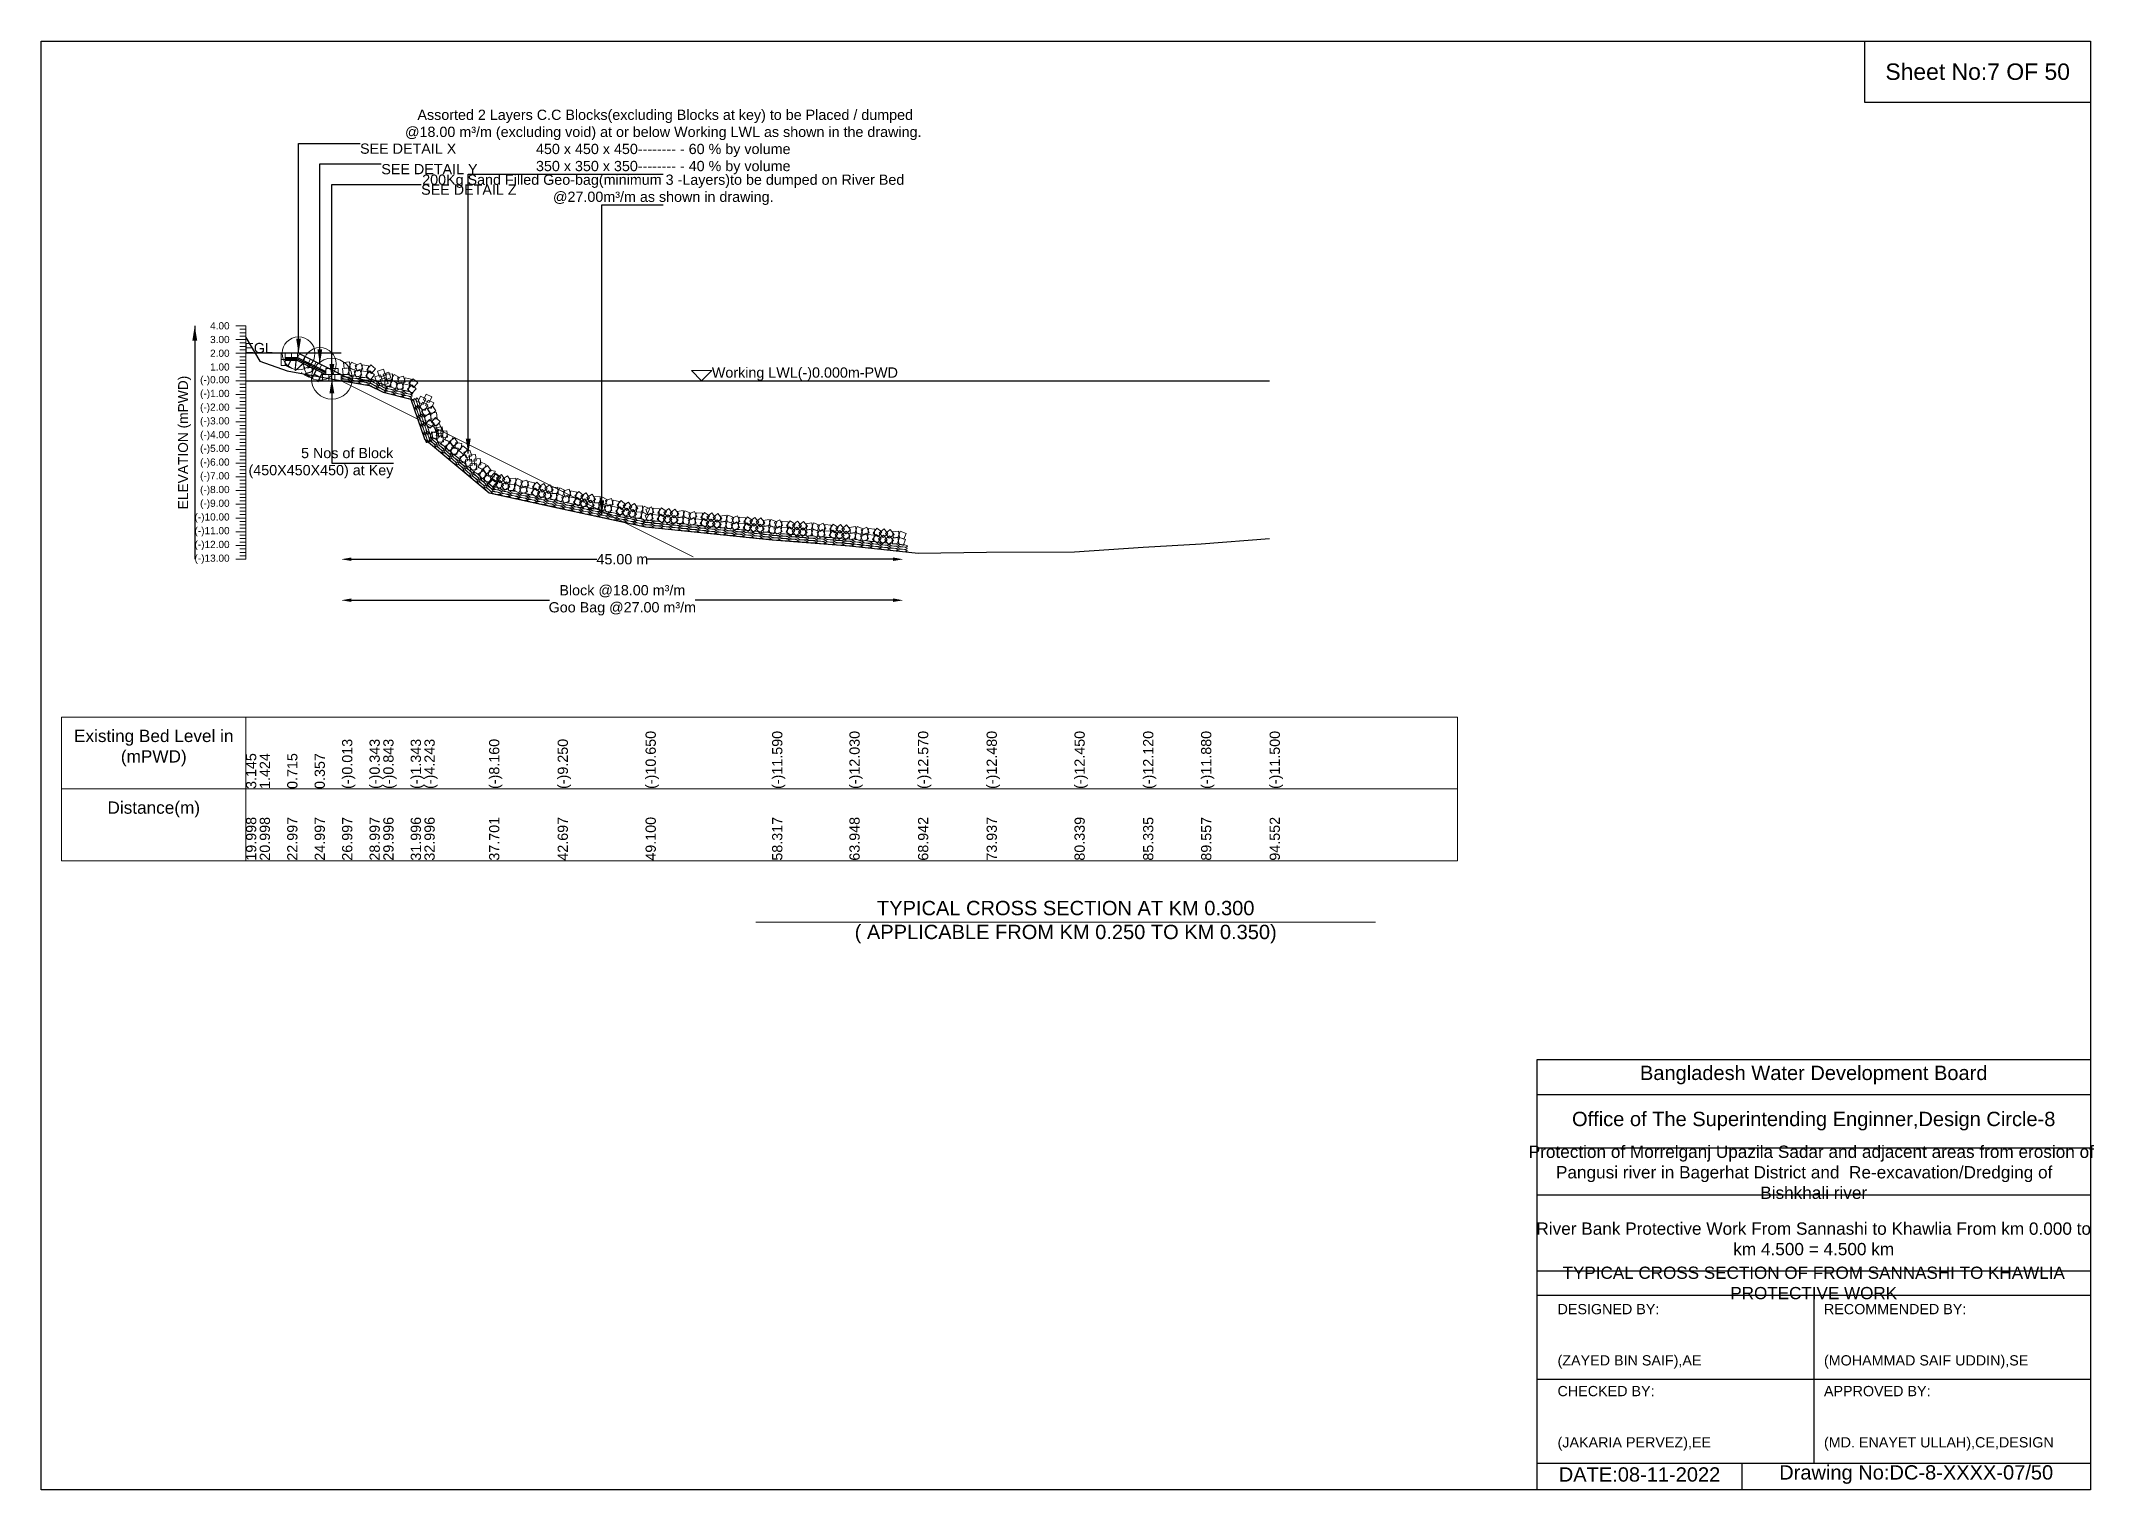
# Model space of a CAD drawing. Header units: inches. Extents: x 89000 to 1304432, y -10828 to 220529.
# Drawn here: x 1200833 to 1210850, y 213458 to 220529 of the extents above; entities that cross this region are included whole.
import ezdxf

# ---------------------------------------------------------------- set-up
doc = ezdxf.new("R2010")
doc.units = ezdxf.units.IN
doc.header["$LTSCALE"] = 7
doc.header["$MEASUREMENT"] = 0
for name, color, linetype, lineweight in [('Cross section Data Border', 7, 'Continuous', 9), ('Cross Section Labels', 7, 'Continuous', 9), ('Existing_Bed_Level for Xsection', 7, 'Continuous', 25), ('Long Section Labels', 7, 'Continuous', 9)]:
    doc.layers.add(name, color=color, linetype=linetype, lineweight=lineweight)
doc.styles.get("Standard").update_dxf_attribs({"font": 'arial.ttf'})
doc.dimstyles.new('Appron Lebeling Style', dxfattribs={"dimtxt": 50, "dimasz": 50, "dimexe": 0.18, "dimexo": 0.0625, "dimgap": 0.09, "dimtad": 0, "dimtih": 1, "dimtoh": 1, "dimdec": 4, "dimzin": 0, "dimdsep": 46, "dimtxsty": 'Standard', "dimcen": 0.09, "dimse1": 1, "dimse2": 1, "dimadec": 0, "dimazin": 0, "dimtfac": 1, "dimtdec": 4, "dimtofl": 0, "dimtmove": 0, "dimatfit": 3, "dimfxl": 1, "dimtolj": 1, "dimtzin": 0, "dimarcsym": 0})
doc.dimstyles.get("Standard").update_dxf_attribs({"dimtxt": 0.18, "dimasz": 0.18, "dimexe": 0.18, "dimexo": 0.0625, "dimgap": 0.09, "dimtad": 0, "dimtih": 1, "dimtoh": 1, "dimdec": 4, "dimzin": 0, "dimdsep": 46, "dimtxsty": 'Standard', "dimcen": 0.09, "dimadec": 0, "dimazin": 0, "dimtfac": 1, "dimtdec": 4, "dimtofl": 0, "dimtmove": 0, "dimatfit": 3, "dimfxl": 1, "dimtolj": 1, "dimtzin": 0, "dimarcsym": 0})

msp = doc.modelspace()

# ---------------------------------------------------------------- texts
at = {"attachment_point": 5}
for s, insert, char_height in [('Sheet No:7 OF 50', (1210282.54807, 220379.21822), 80), ('Bangladesh Water Development Board', (1209482.54807, 215483.21822), 70), ('Office of The Superintending Enginner,Design Circle-8', (1209482.54807, 215258.21822), 70)]:
    msp.add_mtext(s, dxfattribs=dict(at, insert=insert, char_height=char_height))
for s, insert, char_height, width, attachment_point in [('Protection of Morrelganj Upazila Sadar and adjacent areas from erosion of  Pangusi river in Bagerhat District and  Re-excavation/Dredging of     Bishkhali river', (1209482.54807, 215008.21822), 60, 2800, 5), ('River Bank Protective Work From Sannashi to Khawlia From km 0.000 to km 4.500 = 4.500 km', (1209482.54807, 214683.21822), 60, 2700, 5), ('TYPICAL CROSS SECTION OF FROM SANNASHI TO KHAWLIA PROTECTIVE WORK', (1209482.54807, 214468.21822), 59.5765532, 2800, 5), ('DESIGNED BY:^J^J^J(ZAYED BIN SAIF),AE', (1208232.54807, 214208.21822), 50, 1400, 4), ('RECOMMENDED BY:^J^J^J(MOHAMMAD SAIF UDDIN),SE', (1209532.54807, 214208.21822), 50, 1400, 4), ('CHECKED BY:^J^J^J(JAKARIA PERVEZ),EE', (1208232.54807, 213808.21822), 50, 1400, 4), ('APPROVED BY:^J^J^J(MD. ENAYET ULLAH),CE,DESIGN', (1209532.54807, 213808.21822), 50, 1400, 4), ('Drawing No:DC-8-XXXX-07/50', (1209982.54807, 213533.21822), 70, 2200, 5), ('DATE:08-11-2022', (1208632.54807, 213533.21822), 70, 1400, 5)]:
    msp.add_mtext(s, dxfattribs=dict(insert=insert, char_height=char_height, width=width, attachment_point=attachment_point))
at = {"layer": 'Cross section Data Border', "char_height": 60, "width": 800, "attachment_point": 5}
for s, insert in [('Existing Bed Level in (mPWD)', (1201382.54807, 217079.21822)), ('Distance(m)', (1201382.54807, 216779.21822))]:
    msp.add_mtext(s, dxfattribs=dict(at, insert=insert))
at = {"layer": 'Cross Section Labels'}
for s, insert, char_height, attachment_point in [(' Assorted 2 Layers C.C Blocks(excluding Blocks at key) to be Placed / dumped^J@18.00 m³/m (excluding void) at or below Working LWL as shown in the drawing.^J450 x 450 x 450-------- - 60 % by volume^J350 x 350 x 350-------- - 40 % by volume', (1203868.66335, 219879.21822), 50, 8), ('SEE DETAIL X', (1202389.0854, 220029.21822), 50, 1), ('SEE DETAIL Y', (1202492.9354, 219929.21822), 50, 1), ('SEE DETAIL Z', (1202687.2354, 219829.21822), 50, 1), ('200Kg Sand Filled Geo-bag(minimum 3 -Layers)to be dumped on River Bed^J@27.00m³/m as shown in drawing.', (1203868.66335, 219729.21822), 50, 8), ('EGL', (1201963.74044, 219005.40822), 50, 9), ('Working LWL(-)0.000m-PWD', (1204105.7854, 218871.40822), 50, 7), ('5 Nos of Block ^J(450X450X450) at Key', (1202551.5604, 218469.40822), 50, 6), ('TYPICAL CROSS SECTION AT KM 0.300^J( APPLICABLE FROM KM 0.250 TO KM 0.350)', (1205832.54807, 216229.21822), 70, 5)]:
    msp.add_mtext(s, dxfattribs=dict(at, insert=insert, char_height=char_height, attachment_point=attachment_point))
at = {"layer": 'Cross Section Labels', "insert": (1202126.02875, 218949.48241), "char_height": 50, "attachment_point": 2, "rotation": 333.434948823}
msp.add_mtext('1V:2H', dxfattribs=at)
at = {"layer": 'Long Section Labels', "char_height": 35, "attachment_point": 6}
for s, insert in [('4.00', (1201752.54807, 219139.40822)), ('3.00', (1201752.54807, 219072.40822)), ('2.00', (1201752.54807, 219005.40822)), ('(-)0.00', (1201752.54807, 218871.40822)), ('1.00', (1201752.54807, 218938.40822)), ('(-)1.00', (1201752.54807, 218804.40822)), ('(-)2.00', (1201752.54807, 218737.40822)), ('(-)3.00', (1201752.54807, 218670.40822)), ('(-)4.00', (1201752.54807, 218603.40822)), ('(-)5.00', (1201752.54807, 218536.40822)), ('(-)6.00', (1201752.54807, 218469.40822)), ('(-)7.00', (1201752.54807, 218402.40822)), ('(-)8.00', (1201752.54807, 218335.40822)), ('(-)9.00', (1201752.54807, 218268.40822)), ('(-)10.00', (1201752.54807, 218201.40822)), ('(-)11.00', (1201752.54807, 218134.40822)), ('(-)12.00', (1201752.54807, 218067.40822)), ('(-)13.00', (1201752.54807, 218000.40822))]:
    msp.add_mtext(s, dxfattribs=dict(at, insert=insert))
at = {"layer": 'Long Section Labels', "rotation": 90}
for s, insert, char_height, attachment_point in [('ELEVATION (mPWD)', (1201532.54807, 218569.90822), 48, 5), ('(-)0.013', (1202301.49296, 216879.21822), 50, 1), ('(-)0.343', (1202435.47721, 216879.21822), 50, 1), ('(-)0.843', (1202502.46934, 216879.21822), 50, 1), ('(-)1.343', (1202636.45359, 216879.21822), 50, 1), ('(-)4.243', (1202703.44572, 216879.21822), 50, 1), ('(-)8.160', (1203018.70379, 216879.21822), 50, 1), ('(-)9.250', (1203353.41197, 216879.21822), 50, 1), ('(-)10.650', (1203782.40941, 216879.21822), 50, 1), ('(-)11.590', (1204399.93013, 216879.21822), 50, 1), ('(-)12.030', (1204777.2317, 216879.21822), 50, 1), ('(-)12.570', (1205111.82413, 216879.21822), 50, 1), ('(-)12.480', (1205446.47165, 216879.21822), 50, 1), ('(-)12.450', (1205875.44731, 216879.21822), 50, 1), ('(-)12.120', (1206210.15227, 216879.21822), 50, 1), ('(-)11.880', (1206493.02432, 216879.21822), 50, 1), ('(-)11.500', (1206827.6958, 216879.21822), 50, 1), ('3.145', (1201832.54807, 216879.21822), 50, 1), ('1.424', (1201899.5402, 216879.21822), 50, 1), ('0.715', (1202033.52445, 216879.21822), 50, 1), ('0.357', (1202167.50871, 216879.21822), 50, 1), ('19.998', (1201832.54807, 216529.21822), 50, 1), ('20.998', (1201899.5402, 216529.21822), 50, 1), ('22.997', (1202033.52445, 216529.21822), 50, 1), ('24.997', (1202167.50871, 216529.21822), 50, 1), ('26.997', (1202301.49296, 216529.21822), 50, 1), ('28.997', (1202435.47721, 216529.21822), 50, 1), ('29.996', (1202502.46934, 216529.21822), 50, 1), ('31.996', (1202636.45359, 216529.21822), 50, 1), ('32.996', (1202703.44572, 216529.21822), 50, 1), ('37.701', (1203018.70379, 216529.21822), 50, 1), ('42.697', (1203353.41197, 216529.21822), 50, 1), ('49.100', (1203782.40941, 216529.21822), 50, 1), ('58.317', (1204399.93013, 216529.21822), 50, 1), ('63.948', (1204777.2317, 216529.21822), 50, 1), ('68.942', (1205111.82413, 216529.21822), 50, 1), ('73.937', (1205446.47165, 216529.21822), 50, 1), ('80.339', (1205875.44731, 216529.21822), 50, 1), ('85.335', (1206210.15227, 216529.21822), 50, 1), ('89.557', (1206493.02432, 216529.21822), 50, 1), ('94.552', (1206827.6958, 216529.21822), 50, 1)]:
    msp.add_mtext(s, dxfattribs=dict(at, insert=insert, char_height=char_height, attachment_point=attachment_point))

# ---------------------------------------------------------------- blocks, each defined once
blk = doc.blocks.new('*D7')
at = {"layer": 'Cross Section Labels', "color": 0, "lineweight": -2, "transparency": 16777216}
for p, q in [((1202347, 218000), (1203545, 218000)), ((1204990, 218000), (1203792, 218000))]:
    blk.add_line(p, q, dxfattribs=at)
at = {"layer": 'Cross Section Labels', "color": 0, "transparency": 16777216}
for points in [[(1202347, 218009), (1202347, 217992), (1202297, 218000)], [(1204990, 218009), (1204990, 217992), (1205040, 218000)]]:
    blk.add_solid(points, dxfattribs=at)
at = {"layer": 'Defpoints', "color": 0, "transparency": 16777216}
for p in [(1202297, 218871), (1205040, 218037), (1205040, 218000)]:
    blk.add_point(p, dxfattribs=at)
at = {"layer": 'Cross Section Labels', "color": 0, "transparency": 16777216, "insert": (1203669, 218000), "char_height": 50, "attachment_point": 5}
blk.add_mtext('\\A1;45.00 m', dxfattribs=at)
blk = doc.blocks.new('*D8')
at = {"layer": 'Cross Section Labels', "color": 0, "lineweight": -2, "transparency": 16777216}
for p, q in [((1202347, 217800), (1203313, 217800)), ((1204990, 217800), (1204024, 217800))]:
    blk.add_line(p, q, dxfattribs=at)
at = {"layer": 'Cross Section Labels', "color": 0, "transparency": 16777216}
for points in [[(1202347, 217809), (1202347, 217792), (1202297, 217800)], [(1204990, 217809), (1204990, 217792), (1205040, 217800)]]:
    blk.add_solid(points, dxfattribs=at)
at = {"layer": 'Defpoints', "color": 0, "transparency": 16777216}
for p in [(1202297, 218871), (1205040, 218037), (1205040, 217800)]:
    blk.add_point(p, dxfattribs=at)
at = {"layer": 'Cross Section Labels', "color": 0, "transparency": 16777216, "insert": (1203669, 217800), "char_height": 50, "attachment_point": 5}
blk.add_mtext('\\A1;Block @18.00 m³/m ^JGoo Bag @27.00 m³/m ', dxfattribs=at)

# ---------------------------------------------------------------- dimensions: what is measured, and where the dimension line sits
at = {"layer": 'Cross Section Labels'}
for base, text, picture, middle in [((1205040.49054, 218000.40822), '45.00 m', '*D7', (1203668.63797, 218000.40822)), ((1205040.49054, 217800.40822), 'Block @18.00 m³/m ^JGoo Bag @27.00 m³/m ', '*D8', (1203668.63797, 217800.40822))]:
    dim = msp.add_linear_dim(base=base, p1=(1202296.7854, 218871.40822), p2=(1205040.49054, 218036.93163), text=text, dimstyle='Appron Lebeling Style', dxfattribs=at)
    dim.commit()
    dim.dimension.update_dxf_attribs({"geometry": picture, "text_midpoint": middle})

# ---------------------------------------------------------------- linework, layer by layer
for points in [[(1200832.54807, 220529.21822), (1210832.54807, 220529.21822), (1210832.54807, 213458.21822), (1200832.54807, 213458.21822)], [(1209732.54807, 220529.21822), (1210832.54807, 220529.21822), (1210832.54807, 220229.21822), (1209732.54807, 220229.21822)]]:
    msp.add_lwpolyline(points, close=True)
for points in [[(1208132.54807, 213458.21822), (1208132.54807, 215558.21822), (1210832.54807, 215558.21822)], [(1208132.54807, 215388.21822), (1210832.54807, 215388.21822)], [(1208132.54807, 215128.21822), (1210832.54807, 215128.21822)], [(1208132.54807, 214898.21822), (1210832.54807, 214898.21822)], [(1208132.54807, 214528.21822), (1210832.54807, 214528.21822)], [(1208132.54807, 214408.21822), (1210832.54807, 214408.21822)], [(1209482.54807, 214408.21822), (1209482.54807, 213588.21822)], [(1208132.54807, 213998.21822), (1210832.54807, 213998.21822)], [(1208132.54807, 213588.21822), (1210832.54807, 213588.21822)], [(1209132.54807, 213588.21822), (1209132.54807, 213458.21822)]]:
    msp.add_lwpolyline(points)
at = {"layer": 'Cross section Data Border'}
msp.add_lwpolyline([(1200932.54807, 217229.21822), (1207744.83931, 217229.21822), (1207744.83931, 216529.21822), (1200932.54807, 216529.21822)], close=True, dxfattribs=at)
for points in [[(1201832.54807, 217229.21822), (1201832.54807, 216529.21822)], [(1200932.54807, 216879.21822), (1207744.83931, 216879.21822)]]:
    msp.add_lwpolyline(points, dxfattribs=at)
at = {"layer": 'Cross Section Labels'}
msp.add_line((1204015.13961, 218012.23111), (1202296.7854, 218871.40822), dxfattribs=at)
msp.add_lwpolyline([(1204055.7854, 218871.40822), (1204105.7854, 218921.40822), (1204005.7854, 218921.40822)], close=True, dxfattribs=at)
msp.add_lwpolyline([(1204320.54807, 216229.21822), (1205832.54807, 216229.21822), (1207344.54807, 216229.21822)], dxfattribs=at)
for centre, radius in [((1202089.0854, 219005.40822), 80), ((1202192.9354, 218953.48322), 80), ((1202251.5604, 218881.45822), 100)]:
    msp.add_circle(centre, radius, dxfattribs=at)
at = {"layer": 'Existing_Bed_Level for Xsection'}
for points in [[(1201832.54807, 219082.12322), (1201899.5402, 218966.81622), (1202033.52445, 218919.31322), (1202167.50871, 218895.32722), (1202301.49296, 218870.53722), (1202435.47721, 218848.42722), (1202502.46934, 218814.92722), (1202636.45359, 218781.42722), (1202703.44572, 218587.12722), (1203018.70379, 218324.68822), (1203353.41197, 218251.65822), (1203782.40941, 218157.85822), (1204399.93013, 218094.87822), (1204777.2317, 218065.39822), (1205111.82413, 218029.21822), (1205446.47165, 218035.24822), (1205875.44731, 218037.25822), (1206210.15227, 218059.36822), (1206493.02432, 218075.44822), (1206827.6958, 218100.90822)], [(1202296.7854, 219005.40822), (1201832.54807, 219005.40822)], [(1202357.0854, 218871.40822), (1202093.32943, 219003.2862), (1202089.0854, 219005.40822), (1202084.34044, 219005.40822), (1202024.04044, 219005.40822)], [(1202024.04044, 218985.30822), (1202084.34044, 218985.30822), (1202221.4104, 218916.77323)], [(1202024.04044, 218978.60822), (1202082.75878, 218978.60822), (1202221.4104, 218909.28241)], [(1202024.04044, 218971.90822), (1202081.17713, 218971.90822), (1202221.4104, 218901.79158)], [(1201832.54807, 218871.40822), (1206827.6958, 218871.40822)]]:
    msp.add_lwpolyline(points, dxfattribs=at)
at = {"layer": 'Long Section Labels'}
for points in [[(1201832.54807, 219139.40822), (1201782.54807, 219139.40822)], [(1201832.54807, 219122.65822), (1201802.54807, 219122.65822)], [(1201832.54807, 219105.90822), (1201802.54807, 219105.90822)], [(1201832.54807, 219089.15822), (1201802.54807, 219089.15822)], [(1201832.54807, 218000.40822), (1201832.54807, 218067.40822), (1201832.54807, 218134.40822), (1201832.54807, 218201.40822), (1201832.54807, 218268.40822), (1201832.54807, 218335.40822), (1201832.54807, 218402.40822), (1201832.54807, 218469.40822), (1201832.54807, 218536.40822), (1201832.54807, 218603.40822), (1201832.54807, 218670.40822), (1201832.54807, 218737.40822), (1201832.54807, 218804.40822), (1201832.54807, 218871.40822), (1201832.54807, 218938.40822), (1201832.54807, 219005.40822), (1201832.54807, 219072.40822), (1201832.54807, 219139.40822)], [(1201832.54807, 219072.40822), (1201782.54807, 219072.40822)], [(1201832.54807, 219005.40822), (1201782.54807, 219005.40822)], [(1201832.54807, 219055.65822), (1201802.54807, 219055.65822)], [(1201832.54807, 219038.90822), (1201802.54807, 219038.90822)], [(1201832.54807, 219022.15822), (1201802.54807, 219022.15822)], [(1201832.54807, 218988.65822), (1201802.54807, 218988.65822)], [(1201832.54807, 218938.40822), (1201782.54807, 218938.40822)], [(1201832.54807, 218971.90822), (1201802.54807, 218971.90822)], [(1201832.54807, 218955.15822), (1201802.54807, 218955.15822)], [(1201832.54807, 218921.65822), (1201802.54807, 218921.65822)], [(1201832.54807, 218904.90822), (1201802.54807, 218904.90822)], [(1201832.54807, 218888.15822), (1201802.54807, 218888.15822)], [(1201832.54807, 218871.40822), (1201782.54807, 218871.40822)], [(1201832.54807, 218804.40822), (1201782.54807, 218804.40822)], [(1201832.54807, 218854.65822), (1201802.54807, 218854.65822)], [(1201832.54807, 218837.90822), (1201802.54807, 218837.90822)], [(1201832.54807, 218821.15822), (1201802.54807, 218821.15822)], [(1201832.54807, 218787.65822), (1201802.54807, 218787.65822)], [(1201832.54807, 218737.40822), (1201782.54807, 218737.40822)], [(1201832.54807, 218770.90822), (1201802.54807, 218770.90822)], [(1201832.54807, 218754.15822), (1201802.54807, 218754.15822)], [(1201832.54807, 218720.65822), (1201802.54807, 218720.65822)], [(1201832.54807, 218703.90822), (1201802.54807, 218703.90822)], [(1201832.54807, 218687.15822), (1201802.54807, 218687.15822)], [(1201832.54807, 218670.40822), (1201782.54807, 218670.40822)], [(1201832.54807, 218603.40822), (1201782.54807, 218603.40822)], [(1201832.54807, 218653.65822), (1201802.54807, 218653.65822)], [(1201832.54807, 218636.90822), (1201802.54807, 218636.90822)], [(1201832.54807, 218620.15822), (1201802.54807, 218620.15822)], [(1201832.54807, 218586.65822), (1201802.54807, 218586.65822)], [(1201832.54807, 218536.40822), (1201782.54807, 218536.40822)], [(1201832.54807, 218569.90822), (1201802.54807, 218569.90822)], [(1201832.54807, 218553.15822), (1201802.54807, 218553.15822)], [(1201832.54807, 218519.65822), (1201802.54807, 218519.65822)], [(1201832.54807, 218502.90822), (1201802.54807, 218502.90822)], [(1201832.54807, 218486.15822), (1201802.54807, 218486.15822)], [(1201832.54807, 218469.40822), (1201782.54807, 218469.40822)], [(1201832.54807, 218402.40822), (1201782.54807, 218402.40822)], [(1201832.54807, 218452.65822), (1201802.54807, 218452.65822)], [(1201832.54807, 218435.90822), (1201802.54807, 218435.90822)], [(1201832.54807, 218419.15822), (1201802.54807, 218419.15822)], [(1201832.54807, 218385.65822), (1201802.54807, 218385.65822)], [(1201832.54807, 218335.40822), (1201782.54807, 218335.40822)], [(1201832.54807, 218368.90822), (1201802.54807, 218368.90822)], [(1201832.54807, 218352.15822), (1201802.54807, 218352.15822)], [(1201832.54807, 218318.65822), (1201802.54807, 218318.65822)], [(1201832.54807, 218301.90822), (1201802.54807, 218301.90822)], [(1201832.54807, 218285.15822), (1201802.54807, 218285.15822)], [(1201832.54807, 218268.40822), (1201782.54807, 218268.40822)], [(1201832.54807, 218201.40822), (1201782.54807, 218201.40822)], [(1201832.54807, 218251.65822), (1201802.54807, 218251.65822)], [(1201832.54807, 218234.90822), (1201802.54807, 218234.90822)], [(1201832.54807, 218218.15822), (1201802.54807, 218218.15822)], [(1201832.54807, 218184.65822), (1201802.54807, 218184.65822)], [(1201832.54807, 218134.40822), (1201782.54807, 218134.40822)], [(1201832.54807, 218167.90822), (1201802.54807, 218167.90822)], [(1201832.54807, 218151.15822), (1201802.54807, 218151.15822)], [(1201832.54807, 218117.65822), (1201802.54807, 218117.65822)], [(1201832.54807, 218100.90822), (1201802.54807, 218100.90822)], [(1201832.54807, 218084.15822), (1201802.54807, 218084.15822)], [(1201832.54807, 218067.40822), (1201782.54807, 218067.40822)], [(1201832.54807, 218000.40822), (1201782.54807, 218000.40822)], [(1201832.54807, 218050.65822), (1201802.54807, 218050.65822)], [(1201832.54807, 218033.90822), (1201802.54807, 218033.90822)], [(1201832.54807, 218017.15822), (1201802.54807, 218017.15822)]]:
    msp.add_lwpolyline(points, dxfattribs=at)
for points in [[(1202024.04044, 219005.40822), (1202003.94044, 219005.40822), (1202003.94044, 218975.25822), (1202024.04044, 218975.25822)], [(1202054.19044, 219005.40822), (1202024.04044, 219005.40822), (1202024.04044, 218985.30822), (1202054.19044, 218985.30822)], [(1202084.34044, 219005.40822), (1202054.19044, 219005.40822), (1202054.19044, 218985.30822), (1202084.34044, 218985.30822)], [(1202120.29641, 218989.80271), (1202093.32943, 219003.2862), (1202084.34044, 218985.30822), (1202111.30742, 218971.82473)], [(1202147.26339, 218976.31922), (1202120.29641, 218989.80271), (1202111.30742, 218971.82473), (1202138.2744, 218958.34124)], [(1202024.04044, 218975.25822), (1202003.94044, 218975.25822), (1202003.94044, 218945.10822), (1202024.04044, 218945.10822)], [(1202174.23037, 218962.83573), (1202147.26339, 218976.31922), (1202138.2744, 218958.34124), (1202165.24138, 218944.85775)], [(1202201.19735, 218949.35224), (1202174.23037, 218962.83573), (1202165.24138, 218944.85775), (1202192.20836, 218931.37426)], [(1202228.16433, 218935.86875), (1202201.19735, 218949.35224), (1202192.20836, 218931.37426), (1202219.17534, 218917.89077)], [(1202236.4854, 218901.55822), (1202206.3354, 218901.55822), (1202206.3354, 218871.40822), (1202236.4854, 218871.40822)], [(1202251.5604, 218931.70822), (1202221.4104, 218931.70822), (1202221.4104, 218901.55822), (1202251.5604, 218901.55822)], [(1202266.6354, 218901.55822), (1202236.4854, 218901.55822), (1202236.4854, 218871.40822), (1202266.6354, 218871.40822)], [(1202281.7104, 218931.70822), (1202251.5604, 218931.70822), (1202251.5604, 218901.55822), (1202281.7104, 218901.55822)], [(1202296.7854, 218901.55822), (1202266.6354, 218901.55822), (1202266.6354, 218871.40822), (1202296.7854, 218871.40822)], [(1202333.18136, 218933.93391), (1202303.17737, 218930.9703), (1202306.14098, 218900.96631), (1202336.14497, 218903.92992)], [(1202338.09031, 218963.6816), (1202308.08632, 218960.71799), (1202311.04993, 218930.714), (1202341.05392, 218933.67761)], [(1202369.3626, 218920.04846), (1202341.90157, 218932.49491), (1202329.45512, 218905.03388), (1202356.91615, 218892.58742)], [(1202374.27155, 218949.79614), (1202346.81051, 218962.24259), (1202334.36406, 218934.78156), (1202361.82509, 218922.33511)], [(1202387.96525, 218927.0466), (1202359.74217, 218916.44092), (1202370.34784, 218888.21785), (1202398.57092, 218898.82352)], [(1202392.87419, 218956.79428), (1202364.65111, 218946.18861), (1202375.25679, 218917.96553), (1202403.47987, 218928.5712)], [(1202426.23254, 218915.14265), (1202396.48486, 218920.05159), (1202391.57591, 218890.30391), (1202421.3236, 218885.39496)], [(1202431.14149, 218944.89033), (1202401.3938, 218949.79928), (1202396.48486, 218920.05159), (1202426.23254, 218915.14265)], [(1202459.8671, 218899.91837), (1202436.54788, 218919.02952), (1202417.43672, 218895.7103), (1202440.75595, 218876.59914)], [(1202464.77605, 218929.66605), (1202441.45682, 218948.77721), (1202422.34567, 218925.45798), (1202445.66489, 218906.34683)], [(1202489.62101, 218900.24724), (1202461.01396, 218890.72571), (1202470.5355, 218862.11867), (1202499.14254, 218871.6402)], [(1202503.10576, 218927.21359), (1202474.49872, 218917.69206), (1202484.02025, 218889.08501), (1202512.6273, 218898.60655)], [(1202526.11648, 218858.17063), (1202516.57217, 218886.77008), (1202487.97272, 218877.22577), (1202497.51703, 218848.62632)], [(1202539.60124, 218885.13697), (1202530.05693, 218913.73642), (1202501.45747, 218904.19211), (1202511.00179, 218875.59266)], [(1202546.86651, 218904.69927), (1202516.72086, 218904.18694), (1202517.23319, 218874.04129), (1202547.37884, 218874.55362)], [(1202581.79789, 218887.91577), (1202555.4407, 218902.55547), (1202540.801, 218876.19828), (1202567.15819, 218861.55857)], [(1202600.90829, 218893.37699), (1202571.91581, 218885.10302), (1202580.18978, 218856.11054), (1202609.18226, 218864.38451)], [(1202638.08006, 218878.39867), (1202608.83047, 218885.71193), (1202601.51721, 218856.46234), (1202630.7668, 218849.14908)], [(1202670.36427, 218860.48801), (1202648.67746, 218881.43329), (1202627.73218, 218859.74649), (1202649.41899, 218838.8012)], [(1202539.55325, 218875.44968), (1202509.4076, 218874.93734), (1202509.91994, 218844.79169), (1202540.06558, 218845.30403)], [(1202574.48464, 218858.66617), (1202548.12744, 218873.30588), (1202533.48774, 218846.94868), (1202559.84493, 218832.30898)], [(1202593.59504, 218864.1274), (1202564.60256, 218855.85342), (1202572.87653, 218826.86094), (1202601.86901, 218835.13492)], [(1202630.7668, 218849.14908), (1202601.51721, 218856.46234), (1202594.20395, 218827.21274), (1202623.45354, 218819.89949)], [(1202663.05101, 218831.23842), (1202641.36421, 218852.1837), (1202620.41892, 218830.49689), (1202642.10573, 218809.55161)], [(1202710.75542, 218782.41032), (1202683.65662, 218795.62687), (1202670.44007, 218768.52807), (1202697.53887, 218755.31152)], [(1202739.25877, 218792.23791), (1202712.15997, 218805.45446), (1202698.94342, 218778.35566), (1202726.04222, 218765.1391)], [(1202707.38251, 218726.8137), (1202720.57748, 218753.92302), (1202693.46815, 218767.11799), (1202680.27319, 218740.00867)], [(1202731.18298, 218714.40738), (1202714.30803, 218739.39255), (1202689.32286, 218722.51761), (1202706.1978, 218697.53244)], [(1202736.1733, 218675.97582), (1202734.06382, 218706.05194), (1202703.98771, 218703.94246), (1202706.09719, 218673.86635)], [(1202751.17571, 218662.93895), (1202728.42493, 218682.72341), (1202708.64048, 218659.97263), (1202731.39125, 218640.18817)], [(1202735.88586, 218736.64129), (1202749.08083, 218763.75061), (1202721.9715, 218776.94558), (1202708.77654, 218749.83625)], [(1202759.68633, 218724.23497), (1202742.81138, 218749.22014), (1202717.82621, 218732.34519), (1202734.70115, 218707.36002)], [(1202764.67665, 218685.80341), (1202762.56717, 218715.87952), (1202732.49106, 218713.77005), (1202734.60054, 218683.69393)], [(1202779.67906, 218672.76653), (1202756.92829, 218692.55099), (1202737.14383, 218669.80022), (1202759.8946, 218650.01576)], [(1202758.90115, 218623.61456), (1202749.07356, 218652.11791), (1202720.57021, 218642.29032), (1202730.3978, 218613.78697)], [(1202761.50269, 218586.78666), (1202767.2257, 218616.38851), (1202737.62385, 218622.11152), (1202731.90083, 218592.50967)], [(1202770.73764, 218622.92409), (1202740.71178, 218620.19087), (1202743.445, 218590.16502), (1202773.47086, 218592.89824)], [(1202787.4045, 218633.44214), (1202777.57691, 218661.9455), (1202749.07356, 218652.11791), (1202758.90115, 218623.61456)], [(1202790.02722, 218646.09594), (1202760.00136, 218643.36272), (1202762.73458, 218613.33686), (1202792.76044, 218616.07008)], [(1202790.00604, 218596.61424), (1202795.72905, 218626.2161), (1202766.1272, 218631.93911), (1202760.40418, 218602.33726)], [(1202796.65357, 218573.6217), (1202793.89644, 218603.64537), (1202763.87277, 218600.88824), (1202766.6299, 218570.86457)], [(1202815.94315, 218596.79355), (1202813.18602, 218626.81722), (1202783.16235, 218624.06009), (1202785.91948, 218594.03642)], [(1202823.43843, 218575.33931), (1202796.0611, 218587.9688), (1202783.4316, 218560.59147), (1202810.80893, 218547.96197)], [(1202842.72801, 218598.51115), (1202815.35068, 218611.14065), (1202802.72118, 218583.76332), (1202830.09851, 218571.13382)], [(1202866.90542, 218568.22352), (1202849.52058, 218592.85663), (1202824.88747, 218575.47179), (1202842.27231, 218550.83868)], [(1202847.61583, 218545.05167), (1202830.231, 218569.68478), (1202805.59789, 218552.29995), (1202822.98272, 218527.66684)], [(1202867.20184, 218541.67222), (1202837.49271, 218546.80936), (1202832.35558, 218517.10023), (1202862.06471, 218511.96309)], [(1202886.49142, 218564.84407), (1202856.78229, 218569.9812), (1202851.64516, 218540.27208), (1202881.35429, 218535.13494)], [(1202894.18127, 218512.03777), (1202871.00942, 218531.32736), (1202851.71984, 218508.15551), (1202874.89169, 218488.86593)], [(1202913.47085, 218535.20962), (1202890.29901, 218554.4992), (1202871.00942, 218531.32736), (1202894.18127, 218512.03777)], [(1202915.48466, 218481.88436), (1202905.0451, 218510.16931), (1202876.76015, 218499.72976), (1202887.19971, 218471.44481)], [(1202934.77424, 218505.05621), (1202924.33468, 218533.34116), (1202896.04974, 218522.9016), (1202906.48929, 218494.61666)], [(1202932.94057, 218487.89702), (1202902.91471, 218485.1638), (1202905.64793, 218455.13794), (1202935.67379, 218457.87116)], [(1202952.23015, 218511.06886), (1202922.2043, 218508.33564), (1202924.93752, 218478.30979), (1202954.96337, 218481.04301)], [(1202978.14608, 218461.76647), (1202975.38895, 218491.79014), (1202945.36528, 218489.03301), (1202948.12241, 218459.00934)], [(1202958.8565, 218438.59463), (1202956.09937, 218468.6183), (1202926.0757, 218465.86116), (1202928.83283, 218435.8375)], [(1202985.64136, 218440.31223), (1202958.26403, 218452.94173), (1202945.63453, 218425.5644), (1202973.01186, 218412.9349)], [(1203004.93094, 218463.48408), (1202977.55361, 218476.11358), (1202964.92411, 218448.73624), (1202992.30145, 218436.10675)], [(1203009.81877, 218410.02459), (1202992.43393, 218434.6577), (1202967.80082, 218417.27287), (1202985.18566, 218392.63976)], [(1203029.10835, 218433.19644), (1203011.72351, 218457.82955), (1202987.09041, 218440.44472), (1203004.47524, 218415.81161)], [(1203029.40477, 218406.64515), (1202999.69564, 218411.78228), (1202994.55851, 218382.07315), (1203024.26764, 218376.93602)], [(1203048.69436, 218429.81699), (1203018.98523, 218434.95413), (1203013.84809, 218405.245), (1203043.55722, 218400.10786)], [(1203056.3842, 218377.0107), (1203033.21236, 218396.30028), (1203013.92277, 218373.12843), (1203037.09462, 218353.83885)], [(1203060.81313, 218371.56422), (1203038.5041, 218391.84549), (1203018.22284, 218369.53646), (1203040.53186, 218349.25519)], [(1203067.24035, 218401.02119), (1203044.93132, 218421.30246), (1203024.65005, 218398.99344), (1203046.95908, 218378.71217)], [(1203075.67379, 218400.18255), (1203052.50194, 218419.47213), (1203033.21236, 218396.30028), (1203056.3842, 218377.0107)], [(1203073.52798, 218384.95054), (1203048.14754, 218368.67614), (1203064.42193, 218343.29571), (1203089.80237, 218359.5701)], [(1203079.9552, 218414.40751), (1203054.57476, 218398.13312), (1203070.84915, 218372.75268), (1203096.22959, 218389.02707)], [(1203125.69019, 218382.61644), (1203109.39559, 218407.98391), (1203084.02812, 218391.68931), (1203100.32271, 218366.32184)], [(1203148.66343, 218396.49481), (1203118.54697, 218395.07296), (1203119.96882, 218364.9565), (1203150.08528, 218366.37836)], [(1203184.0854, 218380.77312), (1203157.29841, 218394.61074), (1203143.4608, 218367.82375), (1203170.24779, 218353.98613)], [(1203203.02229, 218386.80858), (1203174.29271, 218377.66343), (1203183.43786, 218348.93385), (1203212.16744, 218358.079)], [(1203119.26297, 218353.15946), (1203102.96837, 218378.52694), (1203077.6009, 218362.23234), (1203093.8955, 218336.86487)], [(1203142.23621, 218367.03784), (1203112.11975, 218365.61598), (1203113.5416, 218335.49953), (1203143.65806, 218336.92138)], [(1203177.65819, 218351.31615), (1203150.87119, 218365.15377), (1203137.03358, 218338.36678), (1203163.82057, 218324.52916)], [(1203196.59507, 218357.35161), (1203167.86549, 218348.20646), (1203177.01064, 218319.47688), (1203205.74022, 218328.62203)], [(1203234.20193, 218343.5019), (1203204.74495, 218349.92912), (1203198.31773, 218320.47215), (1203227.77471, 218314.04493)], [(1203240.62915, 218372.95888), (1203211.17217, 218379.3861), (1203204.74495, 218349.92912), (1203234.20193, 218343.5019)], [(1203267.01195, 218326.57369), (1203244.70293, 218346.85495), (1203224.42166, 218324.54593), (1203246.73068, 218304.26466)], [(1203273.43917, 218356.03066), (1203251.13015, 218376.31193), (1203230.84888, 218354.0029), (1203253.1579, 218333.72163)], [(1203279.7268, 218339.96), (1203254.34636, 218323.68561), (1203270.62076, 218298.30517), (1203296.0012, 218314.57956)], [(1203286.15402, 218369.41698), (1203260.77358, 218353.14258), (1203277.04798, 218327.76215), (1203302.42841, 218344.03654)], [(1203325.46179, 218308.16893), (1203309.16719, 218333.5364), (1203283.79972, 218317.2418), (1203300.09432, 218291.87433)], [(1203331.88901, 218337.62591), (1203315.59441, 218362.99338), (1203290.22694, 218346.69878), (1203306.52154, 218321.33131)], [(1203348.43503, 218322.0473), (1203318.31858, 218320.62545), (1203319.74043, 218290.509), (1203349.85688, 218291.93085)], [(1203354.86225, 218351.50428), (1203324.7458, 218350.08242), (1203326.16765, 218319.96597), (1203356.2841, 218321.38782)], [(1203383.85701, 218306.32562), (1203357.07002, 218320.16323), (1203343.2324, 218293.37624), (1203370.01939, 218279.53863)], [(1203390.28423, 218335.78259), (1203363.49724, 218349.62021), (1203349.65962, 218322.83322), (1203376.44661, 218308.9956)], [(1203402.8205, 218312.33942), (1203374.08691, 218303.20687), (1203383.21947, 218274.47328), (1203411.95305, 218283.60584)], [(1203409.26063, 218341.79358), (1203380.52704, 218332.66102), (1203389.6596, 218303.92744), (1203418.39318, 218313.05999)], [(1203440.42128, 218298.47323), (1203410.96713, 218304.91336), (1203404.52699, 218275.45921), (1203433.98115, 218269.01908)], [(1203446.86141, 218327.92739), (1203417.40726, 218334.36752), (1203410.96713, 218304.91336), (1203440.42128, 218298.47323)], [(1203473.22388, 218281.53063), (1203450.92375, 218301.82168), (1203430.6327, 218279.52155), (1203452.93284, 218259.2305)], [(1203479.66401, 218310.98479), (1203457.36388, 218331.27583), (1203437.07283, 218308.9757), (1203459.37297, 218288.68465)], [(1203485.9446, 218294.91138), (1203460.55703, 218278.64811), (1203476.82029, 218253.26054), (1203502.20786, 218269.52381)], [(1203492.38473, 218324.36553), (1203466.99716, 218308.10227), (1203483.26042, 218282.7147), (1203508.64799, 218298.97796)], [(1203531.66564, 218263.10026), (1203515.38217, 218288.47487), (1203490.00756, 218272.1914), (1203506.29103, 218246.81678)], [(1203538.10577, 218292.55441), (1203521.8223, 218317.92903), (1203496.44769, 218301.64555), (1203512.73116, 218276.27094)], [(1203561.0851, 218306.42271), (1203530.96802, 218305.01406), (1203532.37667, 218274.89699), (1203562.49375, 218276.30564)], [(1203596.50018, 218290.6855), (1203569.71926, 218304.53486), (1203555.8699, 218277.75394), (1203582.65082, 218263.90458)], [(1203615.43971, 218296.71266), (1203586.70612, 218287.5801), (1203595.83868, 218258.84652), (1203624.57227, 218267.97908)], [(1203653.04049, 218282.84647), (1203623.58634, 218289.2866), (1203617.14621, 218259.83245), (1203646.60036, 218253.39232)], [(1203685.84309, 218265.90387), (1203663.54296, 218286.19492), (1203643.25191, 218263.89478), (1203665.55205, 218243.60374)], [(1203554.64497, 218276.96856), (1203524.52789, 218275.55991), (1203525.93654, 218245.44283), (1203556.05362, 218246.85148)], [(1203590.06005, 218261.23135), (1203563.27913, 218275.08071), (1203549.42977, 218248.29978), (1203576.21069, 218234.45043)], [(1203608.99958, 218267.25851), (1203580.26599, 218258.12595), (1203589.39855, 218229.39236), (1203618.13213, 218238.52492)], [(1203646.60036, 218253.39232), (1203617.14621, 218259.83245), (1203610.70608, 218230.37829), (1203640.16023, 218223.93816)], [(1203679.40296, 218236.44972), (1203657.10283, 218256.74076), (1203636.81178, 218234.44063), (1203659.11192, 218214.14958)], [(1203692.12368, 218249.83046), (1203666.73611, 218233.56719), (1203682.99937, 218208.17962), (1203708.38694, 218224.44289)], [(1203698.56381, 218279.28461), (1203673.17624, 218263.02135), (1203689.43951, 218237.63378), (1203714.82708, 218253.89704)], [(1203737.84472, 218218.01934), (1203721.56125, 218243.39395), (1203696.18664, 218227.11048), (1203712.47011, 218201.73587)], [(1203744.28486, 218247.4735), (1203728.00138, 218272.84811), (1203702.62677, 218256.56463), (1203718.91024, 218231.19002)], [(1203760.82405, 218231.88764), (1203730.70697, 218230.47899), (1203732.11562, 218200.36192), (1203762.2327, 218201.77057)], [(1203767.26418, 218261.3418), (1203737.1471, 218259.93315), (1203738.55575, 218229.81607), (1203768.67283, 218231.22472)], [(1203796.23913, 218216.15043), (1203769.45821, 218229.99979), (1203755.60885, 218203.21887), (1203782.38977, 218189.36951)], [(1203802.67926, 218245.60459), (1203775.89834, 218259.45394), (1203762.04898, 218232.67302), (1203788.8299, 218218.82366)], [(1203807.67481, 218225.47822), (1203780.16196, 218213.14673), (1203792.49344, 218185.63388), (1203820.00629, 218197.96537)], [(1203810.73389, 218255.47263), (1203783.22104, 218243.14114), (1203795.55253, 218215.62829), (1203823.06538, 218227.95978)], [(1203846.60528, 218215.96463), (1203816.61087, 218219.02371), (1203813.55179, 218189.02931), (1203843.54619, 218185.97022)], [(1203849.66436, 218245.95904), (1203819.66996, 218249.01812), (1203816.61087, 218219.02371), (1203846.60528, 218215.96463)], [(1203881.11731, 218202.85045), (1203856.66038, 218220.48226), (1203839.02857, 218196.02532), (1203863.48551, 218178.39351)], [(1203884.1764, 218232.84486), (1203859.71946, 218250.47667), (1203842.08765, 218226.01973), (1203866.54459, 218208.38792)], [(1203892.23889, 218217.58719), (1203868.85896, 218198.55034), (1203887.89581, 218175.17041), (1203911.27574, 218194.20726)], [(1203895.29798, 218247.58159), (1203871.91805, 218228.54475), (1203890.95489, 218205.16482), (1203914.33482, 218224.20166)], [(1203941.27187, 218191.16506), (1203922.21641, 218214.52982), (1203898.85165, 218195.47437), (1203917.9071, 218172.10961)], [(1203944.33095, 218221.15947), (1203925.2755, 218244.52423), (1203901.91073, 218225.46878), (1203920.96619, 218202.10402)], [(1203962.53062, 218207.54933), (1203932.76746, 218202.73509), (1203937.58171, 218172.97193), (1203967.34487, 218177.78618)], [(1203965.5897, 218237.54374), (1203935.82655, 218232.7295), (1203940.64079, 218202.96634), (1203970.40395, 218207.78058)], [(1203999.50162, 218195.92897), (1203971.32315, 218206.6526), (1203960.59952, 218178.47412), (1203988.778, 218167.7505)], [(1204002.56071, 218225.92338), (1203974.38223, 218236.64701), (1203963.65861, 218208.46853), (1203991.83708, 218197.74491)], [(1204017.63566, 218204.06463), (1203990.12281, 218191.73315), (1204002.4543, 218164.2203), (1204029.96715, 218176.55178)], [(1204020.69475, 218234.05904), (1203993.1819, 218221.72755), (1204005.51338, 218194.2147), (1204033.02623, 218206.54619)], [(1204056.56613, 218194.55104), (1204026.57173, 218197.61013), (1204023.51264, 218167.61572), (1204053.50705, 218164.55663)], [(1204059.62522, 218224.54545), (1204029.63081, 218227.60453), (1204026.57173, 218197.61013), (1204056.56613, 218194.55104)], [(1204091.07817, 218181.43686), (1204066.62123, 218199.06867), (1204048.98942, 218174.61173), (1204073.44636, 218156.97992)], [(1204094.13725, 218211.43127), (1204069.68031, 218229.06308), (1204052.04851, 218204.60614), (1204076.50545, 218186.97433)], [(1204102.19975, 218196.1736), (1204078.81982, 218177.13676), (1204097.85666, 218153.75683), (1204121.23659, 218172.79367)], [(1204105.25883, 218226.16801), (1204081.8789, 218207.13116), (1204100.91574, 218183.75123), (1204124.29567, 218202.78808)], [(1204151.23272, 218169.75147), (1204132.17727, 218193.11624), (1204108.8125, 218174.06078), (1204127.86796, 218150.69602)], [(1204154.2918, 218199.74588), (1204135.23635, 218223.11064), (1204111.87159, 218204.05519), (1204130.92704, 218180.69043)], [(1204172.49148, 218186.13575), (1204142.72832, 218181.3215), (1204147.54256, 218151.55834), (1204177.30572, 218156.37259)], [(1204175.55056, 218216.13015), (1204145.7874, 218211.31591), (1204150.60165, 218181.55275), (1204180.36481, 218186.367)], [(1204209.46248, 218174.51538), (1204181.284, 218185.23901), (1204170.56038, 218157.06054), (1204198.73885, 218146.33691)], [(1204212.52156, 218204.50979), (1204184.34309, 218215.23342), (1204173.61946, 218187.05494), (1204201.79794, 218176.33132)], [(1204227.59652, 218182.65104), (1204200.08367, 218170.31956), (1204212.41515, 218142.80671), (1204239.928, 218155.13819)], [(1204230.6556, 218212.64545), (1204203.14275, 218200.31396), (1204215.47424, 218172.80111), (1204242.98709, 218185.1326)], [(1204269.58607, 218203.13186), (1204239.59167, 218206.19095), (1204236.53258, 218176.19654), (1204266.52699, 218173.13745)], [(1204304.09811, 218190.01768), (1204279.64117, 218207.64949), (1204262.00936, 218183.19255), (1204286.4663, 218165.56074)], [(1204315.21969, 218204.75442), (1204291.83976, 218185.71757), (1204310.8766, 218162.33764), (1204334.25653, 218181.37449)], [(1204364.25266, 218178.33229), (1204345.19721, 218201.69706), (1204321.83244, 218182.6416), (1204340.8879, 218159.27684)], [(1204385.51141, 218194.71656), (1204355.74826, 218189.90232), (1204360.5625, 218160.13916), (1204390.32566, 218164.95341)], [(1204422.48242, 218183.0962), (1204394.30394, 218193.81983), (1204383.58032, 218165.64135), (1204411.75879, 218154.91773)], [(1204438.32539, 218192.16751), (1204411.112, 218179.18853), (1204424.09097, 218151.97514), (1204451.30437, 218164.95412)], [(1204477.47005, 218183.57766), (1204447.41166, 218185.92623), (1204445.06309, 218155.86784), (1204475.12148, 218153.51927)], [(1204512.2827, 218171.28368), (1204487.41545, 218188.33192), (1204470.36721, 218163.46466), (1204495.23447, 218146.41643)], [(1204523.0525, 218186.27943), (1204500.12952, 218166.69475), (1204519.71419, 218143.77177), (1204542.63717, 218163.35644)], [(1204572.69688, 218161.02479), (1204553.09396, 218183.93217), (1204530.18658, 218164.32925), (1204549.7895, 218141.42187)], [(1204266.52699, 218173.13745), (1204236.53258, 218176.19654), (1204233.4735, 218146.20213), (1204263.46791, 218143.14305)], [(1204301.03902, 218160.02327), (1204276.58209, 218177.65508), (1204258.95028, 218153.19814), (1204283.40722, 218135.56633)], [(1204312.1606, 218174.76001), (1204288.78067, 218155.72317), (1204307.81752, 218132.34324), (1204331.19745, 218151.38008)], [(1204361.19358, 218148.33788), (1204342.13812, 218171.70265), (1204318.77336, 218152.64719), (1204337.82881, 218129.28243)], [(1204382.45233, 218164.72216), (1204352.68917, 218159.90791), (1204357.50342, 218130.14475), (1204387.26658, 218134.959)], [(1204419.42333, 218153.10179), (1204391.24486, 218163.82542), (1204380.52123, 218135.64695), (1204408.69971, 218124.92332)], [(1204435.97681, 218162.10912), (1204408.76342, 218149.13015), (1204421.7424, 218121.91675), (1204448.95579, 218134.89573)], [(1204475.12148, 218153.51927), (1204445.06309, 218155.86784), (1204442.71451, 218125.80946), (1204472.7729, 218123.46088)], [(1204509.93412, 218141.2253), (1204485.06687, 218158.27353), (1204468.01864, 218133.40628), (1204492.88589, 218116.35804)], [(1204520.70393, 218156.22104), (1204497.78094, 218136.63637), (1204517.36561, 218113.71338), (1204540.2886, 218133.29805)], [(1204570.34831, 218130.9664), (1204550.74539, 218153.87378), (1204527.83801, 218134.27087), (1204547.44093, 218111.36349)], [(1204591.21347, 218147.84906), (1204561.57254, 218142.33198), (1204567.08962, 218112.69106), (1204596.73055, 218118.20814)], [(1204593.56204, 218177.90745), (1204563.92112, 218172.39037), (1204569.4382, 218142.74945), (1204599.07912, 218148.26653)], [(1204628.44905, 218137.10667), (1204600.02475, 218147.1606), (1204589.97082, 218118.7363), (1204618.39512, 218108.68237)], [(1204630.79763, 218167.16505), (1204602.37333, 218177.21899), (1204592.31939, 218148.79469), (1204620.74369, 218138.74075)], [(1204646.38553, 218145.66909), (1204619.17214, 218132.69012), (1204632.15111, 218105.47672), (1204659.36451, 218118.4557)], [(1204648.73411, 218175.72748), (1204621.52071, 218162.7485), (1204634.49969, 218135.53511), (1204661.71308, 218148.51409)], [(1204685.53019, 218137.07924), (1204655.4718, 218139.42781), (1204653.12323, 218109.36943), (1204683.18162, 218107.02085)], [(1204687.87877, 218167.13763), (1204657.82038, 218169.4862), (1204655.4718, 218139.42781), (1204685.53019, 218137.07924)], [(1204720.34284, 218124.78527), (1204695.47559, 218141.8335), (1204678.42736, 218116.96625), (1204703.29461, 218099.91801)], [(1204722.69142, 218154.84365), (1204697.82416, 218171.89189), (1204680.77593, 218147.02463), (1204705.64318, 218129.9764)], [(1204731.11264, 218139.78101), (1204708.18966, 218120.19634), (1204727.77433, 218097.27335), (1204750.69731, 218116.85802)], [(1204733.46122, 218169.8394), (1204710.53824, 218150.25473), (1204730.12291, 218127.33174), (1204753.04589, 218146.91641)], [(1204780.75702, 218114.52637), (1204761.15411, 218137.43375), (1204738.24672, 218117.83084), (1204757.84964, 218094.92346)], [(1204783.1056, 218144.58476), (1204763.50268, 218167.49214), (1204740.5953, 218147.88922), (1204760.19822, 218124.98184)], [(1204803.57412, 218130.65464), (1204773.78226, 218126.02132), (1204778.41558, 218096.22946), (1204808.20744, 218100.86278)], [(1204806.81539, 218160.6299), (1204777.02353, 218155.99659), (1204781.65685, 218126.20473), (1204811.44871, 218130.83804)], [(1204840.47383, 218118.80985), (1204812.36104, 218129.70449), (1204801.4664, 218101.5917), (1204829.5792, 218090.69706)], [(1204843.71511, 218148.78512), (1204815.60231, 218159.67976), (1204804.70767, 218131.56696), (1204832.82047, 218120.67232)], [(1204858.65697, 218126.83518), (1204831.0697, 218114.67109), (1204843.2338, 218087.08382), (1204870.82106, 218099.24792)], [(1204861.89824, 218156.81045), (1204834.31098, 218144.64636), (1204846.47507, 218117.05909), (1204874.06234, 218129.22318)], [(1204897.52892, 218117.08523), (1204867.55365, 218120.3265), (1204864.31238, 218090.35123), (1204894.28765, 218087.10996)], [(1204900.77019, 218147.0605), (1204870.79493, 218150.30177), (1204867.55365, 218120.3265), (1204897.52892, 218117.08523)], [(1204931.96064, 218103.7616), (1204907.61128, 218121.54168), (1204889.8312, 218097.19232), (1204914.18056, 218079.41224)], [(1204935.20191, 218133.73686), (1204910.85255, 218151.51694), (1204893.07247, 218127.16759), (1204917.42183, 218109.38751)], [(1204943.17155, 218118.43049), (1204919.67639, 218099.53605), (1204938.57082, 218076.04089), (1204962.06599, 218094.93532)], [(1204946.41282, 218148.40575), (1204922.91766, 218129.51132), (1204941.81209, 218106.01615), (1204965.30726, 218124.91059)], [(1204992.04308, 218091.71093), (1204973.12994, 218115.19104), (1204949.64983, 218096.2779), (1204968.56297, 218072.79779)], [(1204995.28435, 218121.68619), (1204976.37121, 218145.16631), (1204952.8911, 218126.25317), (1204971.80424, 218102.77306)], [(1205013.40099, 218107.96573), (1204983.60913, 218103.33241), (1204988.24245, 218073.54055), (1205018.03431, 218078.17387)], [(1205016.64226, 218137.941), (1204986.8504, 218133.30768), (1204991.48372, 218103.51582), (1205021.27558, 218108.14914)], [(1205050.30071, 218096.12095), (1205022.18791, 218107.01559), (1205011.29327, 218078.90279), (1205039.40607, 218068.00815)], [(1205053.54198, 218126.09622), (1205025.42918, 218136.99085), (1205014.53454, 218108.87806), (1205042.64734, 218097.98342)]]:
    msp.add_lwpolyline(points, close=True, dxfattribs=at)
for centre, major_axis in [((1202319.6967, 218873.30527), (22.00007, -3.63044)), ((1202321.55119, 218884.54328), (22.00007, -3.63044)), ((1202323.40568, 218895.7813), (22.00007, -3.63044)), ((1202365.55132, 218877.28241), (22.00007, -3.63044)), ((1202367.40581, 218888.52042), (22.00007, -3.63044)), ((1202411.40594, 218881.25955), (22.00007, -3.63044)), ((1202363.69683, 218866.04439), (22.00007, -3.63044)), ((1202407.69696, 218858.78352), (22.00007, -3.63044)), ((1202409.55145, 218870.02153), (22.00007, -3.63044)), ((1202451.88714, 218846.58864), (19.94311, -9.97273)), ((1202456.98138, 218856.77593), (19.94311, -9.97273)), ((1202462.07563, 218866.96321), (19.94311, -9.97273)), ((1202491.77337, 218826.64319), (19.94311, -9.97273)), ((1202496.86761, 218836.83047), (19.94311, -9.97273)), ((1202501.96185, 218847.01776), (19.94311, -9.97273)), ((1202532.74974, 218813.22654), (21.6317, -5.40856)), ((1202535.51253, 218824.27639), (21.6317, -5.40856)), ((1202538.27531, 218835.32623), (21.6317, -5.40856)), ((1202576.01314, 218802.40942), (21.6317, -5.40856)), ((1202578.77593, 218813.45927), (21.6317, -5.40856)), ((1202581.53871, 218824.50911), (21.6317, -5.40856)), ((1202619.27654, 218791.5923), (21.6317, -5.40856)), ((1202622.03933, 218802.64214), (21.6317, -5.40856)), ((1202624.80211, 218813.69199), (21.6317, -5.40856)), ((1202650.13819, 218759.20888), (7.26805, -21.07981)), ((1202660.90612, 218762.92153), (7.26805, -21.07981)), ((1202671.67406, 218766.63417), (7.26805, -21.07981)), ((1202664.67428, 218717.04926), (7.26805, -21.07981)), ((1202675.44222, 218720.7619), (7.26805, -21.07981)), ((1202679.21038, 218674.88964), (7.26805, -21.07981)), ((1202686.21015, 218724.47455), (7.26805, -21.07981)), ((1202689.97831, 218678.60228), (7.26805, -21.07981)), ((1202700.74624, 218682.31492), (7.26805, -21.07981)), ((1202693.74647, 218632.73001), (7.26805, -21.07981)), ((1202704.5144, 218636.44266), (7.26805, -21.07981)), ((1202708.28256, 218590.57039), (7.26805, -21.07981)), ((1202715.28234, 218640.1553), (7.26805, -21.07981)), ((1202719.0505, 218594.28303), (7.26805, -21.07981)), ((1202729.81843, 218597.99568), (7.26805, -21.07981)), ((1202740.07301, 218564.04658), (17.13687, -14.26572)), ((1202747.36019, 218572.80039), (17.13687, -14.26572)), ((1202754.64737, 218581.5542), (17.13687, -14.26572)), ((1202774.34675, 218535.51515), (17.13687, -14.26572)), ((1202781.63393, 218544.26896), (17.13687, -14.26572)), ((1202788.9211, 218553.02277), (17.13687, -14.26572)), ((1202808.62049, 218506.98371), (17.13687, -14.26572)), ((1202815.90766, 218515.73752), (17.13687, -14.26572)), ((1202823.19484, 218524.49133), (17.13687, -14.26572)), ((1202842.89423, 218478.45228), (17.13687, -14.26572)), ((1202850.1814, 218487.20609), (17.13687, -14.26572)), ((1202857.46858, 218495.95989), (17.13687, -14.26572)), ((1202891.74231, 218467.42846), (17.13687, -14.26572)), ((1202877.16796, 218449.92084), (17.13687, -14.26572)), ((1202884.45514, 218458.67465), (17.13687, -14.26572)), ((1202911.4417, 218421.38941), (17.13687, -14.26572)), ((1202918.72887, 218430.14321), (17.13687, -14.26572)), ((1202926.01605, 218438.89702), (17.13687, -14.26572)), ((1202945.71544, 218392.85797), (17.13687, -14.26572)), ((1202953.00261, 218401.61178), (17.13687, -14.26572)), ((1202960.28979, 218410.36559), (17.13687, -14.26572)), ((1202979.98917, 218364.32653), (17.13687, -14.26572)), ((1202987.27635, 218373.08034), (17.13687, -14.26572)), ((1202994.56352, 218381.83415), (17.13687, -14.26572)), ((1203014.26291, 218335.7951), (17.13687, -14.26572)), ((1203021.55009, 218344.54891), (17.13687, -14.26572)), ((1203028.83726, 218353.30272), (17.13687, -14.26572)), ((1203053.21066, 218322.98815), (21.78507, -4.75329)), ((1203055.63872, 218334.11634), (21.78507, -4.75329)), ((1203058.06678, 218345.24453), (21.78507, -4.75329)), ((1203096.7808, 218313.48157), (21.78507, -4.75329)), ((1203099.20886, 218324.60976), (21.78507, -4.75329)), ((1203101.63692, 218335.73796), (21.78507, -4.75329)), ((1203140.35094, 218303.975), (21.78507, -4.75329)), ((1203142.779, 218315.10319), (21.78507, -4.75329)), ((1203145.20706, 218326.23138), (21.78507, -4.75329)), ((1203183.92108, 218294.46843), (21.78507, -4.75329)), ((1203186.34914, 218305.59662), (21.78507, -4.75329)), ((1203188.7772, 218316.72481), (21.78507, -4.75329)), ((1203227.49122, 218284.96186), (21.78507, -4.75329)), ((1203229.91928, 218296.09005), (21.78507, -4.75329)), ((1203232.34734, 218307.21824), (21.78507, -4.75329)), ((1203271.06135, 218275.45529), (21.78507, -4.75329)), ((1203273.48941, 218286.58348), (21.78507, -4.75329)), ((1203275.91748, 218297.71167), (21.78507, -4.75329)), ((1203317.05955, 218277.07691), (21.78507, -4.75329)), ((1203319.48761, 218288.2051), (21.78507, -4.75329)), ((1203363.0696, 218278.6943), (21.78298, -4.76283)), ((1203314.63149, 218265.94872), (21.78507, -4.75329)), ((1203358.20373, 218256.44005), (21.78298, -4.76283)), ((1203360.63667, 218267.56717), (21.78298, -4.76283)), ((1203401.76969, 218246.91438), (21.78298, -4.76283)), ((1203404.20263, 218258.0415), (21.78298, -4.76283)), ((1203406.63557, 218269.16863), (21.78298, -4.76283)), ((1203445.33566, 218237.38871), (21.78298, -4.76283)), ((1203447.7686, 218248.51583), (21.78298, -4.76283)), ((1203450.20154, 218259.64296), (21.78298, -4.76283)), ((1203488.90163, 218227.86304), (21.78298, -4.76283)), ((1203491.33457, 218238.99016), (21.78298, -4.76283)), ((1203493.76751, 218250.11729), (21.78298, -4.76283)), ((1203532.4676, 218218.33737), (21.78298, -4.76283)), ((1203534.90053, 218229.46449), (21.78298, -4.76283)), ((1203537.33347, 218240.59162), (21.78298, -4.76283)), ((1203576.03356, 218208.8117), (21.78298, -4.76283)), ((1203578.4665, 218219.93882), (21.78298, -4.76283)), ((1203580.89944, 218231.06595), (21.78298, -4.76283)), ((1203619.59953, 218199.28603), (21.78298, -4.76283)), ((1203622.03247, 218210.41316), (21.78298, -4.76283)), ((1203624.46541, 218221.54028), (21.78298, -4.76283)), ((1203663.1655, 218189.76036), (21.78298, -4.76283)), ((1203665.59844, 218200.88749), (21.78298, -4.76283)), ((1203668.03137, 218212.01461), (21.78298, -4.76283)), ((1203706.73146, 218180.23469), (21.78298, -4.76283)), ((1203709.1644, 218191.36182), (21.78298, -4.76283)), ((1203711.59734, 218202.48894), (21.78298, -4.76283)), ((1203752.73037, 218181.83615), (21.78298, -4.76283)), ((1203755.16331, 218192.96327), (21.78298, -4.76283)), ((1203794.56819, 218173.79179), (22.18253, -2.26236)), ((1203795.72384, 218185.12301), (22.18253, -2.26236)), ((1203840.0889, 218180.59828), (22.18253, -2.26236)), ((1203884.45397, 218176.07356), (22.18253, -2.26236)), ((1203750.29743, 218170.70902), (21.78298, -4.76283)), ((1203793.41253, 218162.46057), (22.18253, -2.26236)), ((1203837.7776, 218157.93584), (22.18253, -2.26236)), ((1203838.93325, 218169.26706), (22.18253, -2.26236)), ((1203882.14266, 218153.41112), (22.18253, -2.26236)), ((1203883.29831, 218164.74234), (22.18253, -2.26236)), ((1203926.50772, 218148.88639), (22.18253, -2.26236)), ((1203927.66337, 218160.21761), (22.18253, -2.26236)), ((1203928.81903, 218171.54883), (22.18253, -2.26236)), ((1203970.87278, 218144.36167), (22.18253, -2.26236)), ((1203972.02844, 218155.69289), (22.18253, -2.26236)), ((1203973.18409, 218167.02411), (22.18253, -2.26236)), ((1204015.23784, 218139.83694), (22.18253, -2.26236)), ((1204016.3935, 218151.16816), (22.18253, -2.26236)), ((1204017.54915, 218162.49938), (22.18253, -2.26236)), ((1204059.60291, 218135.31222), (22.18253, -2.26236)), ((1204060.75856, 218146.64344), (22.18253, -2.26236)), ((1204061.91421, 218157.97466), (22.18253, -2.26236)), ((1204103.96797, 218130.78749), (22.18253, -2.26236)), ((1204105.12362, 218142.11871), (22.18253, -2.26236)), ((1204106.27928, 218153.44993), (22.18253, -2.26236)), ((1204148.33303, 218126.26277), (22.18253, -2.26236)), ((1204149.48868, 218137.59399), (22.18253, -2.26236)), ((1204150.64434, 218148.92521), (22.18253, -2.26236)), ((1204192.69809, 218121.73804), (22.18253, -2.26236)), ((1204193.85375, 218133.06926), (22.18253, -2.26236)), ((1204195.0094, 218144.40048), (22.18253, -2.26236)), ((1204237.06315, 218117.21332), (22.18253, -2.26236)), ((1204238.21881, 218128.54454), (22.18253, -2.26236)), ((1204239.37446, 218139.87576), (22.18253, -2.26236)), ((1204281.42822, 218112.68859), (22.18253, -2.26236)), ((1204282.58387, 218124.01981), (22.18253, -2.26236)), ((1204283.73952, 218135.35103), (22.18253, -2.26236)), ((1204325.79328, 218108.16386), (22.18253, -2.26236)), ((1204326.94893, 218119.49509), (22.18253, -2.26236)), ((1204328.10459, 218130.82631), (22.18253, -2.26236)), ((1204370.15834, 218103.63914), (22.18253, -2.26236)), ((1204371.31399, 218114.97036), (22.18253, -2.26236)), ((1204372.46965, 218126.30158), (22.18253, -2.26236)), ((1204414.41909, 218099.4585), (22.22985, -1.7369)), ((1204415.30633, 218110.81389), (22.22985, -1.7369)), ((1204416.19357, 218122.16928), (22.22985, -1.7369)), ((1204458.87879, 218095.98469), (22.22985, -1.7369)), ((1204459.76603, 218107.34008), (22.22985, -1.7369)), ((1204460.65327, 218118.69548), (22.22985, -1.7369)), ((1204503.33848, 218092.51089), (22.22985, -1.7369)), ((1204504.22572, 218103.86628), (22.22985, -1.7369)), ((1204505.11296, 218115.22167), (22.22985, -1.7369)), ((1204547.79818, 218089.03708), (22.22985, -1.7369)), ((1204548.68542, 218100.39248), (22.22985, -1.7369)), ((1204549.57266, 218111.74787), (22.22985, -1.7369)), ((1204592.25787, 218085.56328), (22.22985, -1.7369)), ((1204593.14511, 218096.91867), (22.22985, -1.7369)), ((1204594.03235, 218108.27406), (22.22985, -1.7369)), ((1204636.71757, 218082.08948), (22.22985, -1.7369)), ((1204637.60481, 218093.44487), (22.22985, -1.7369)), ((1204638.49205, 218104.80026), (22.22985, -1.7369)), ((1204681.17727, 218078.61567), (22.22985, -1.7369)), ((1204682.06451, 218089.97106), (22.22985, -1.7369)), ((1204682.95175, 218101.32645), (22.22985, -1.7369)), ((1204725.63696, 218075.14187), (22.22985, -1.7369)), ((1204726.5242, 218086.49726), (22.22985, -1.7369)), ((1204727.41144, 218097.85265), (22.22985, -1.7369)), ((1204770.9839, 218083.02345), (22.22985, -1.7369)), ((1204771.87114, 218094.37884), (22.22985, -1.7369)), ((1204815.84747, 218078.40723), (22.16838, -2.3971)), ((1204817.07195, 218089.73122), (22.16838, -2.3971)), ((1204860.18422, 218073.61303), (22.16838, -2.3971)), ((1204861.4087, 218084.93702), (22.16838, -2.3971)), ((1204905.74545, 218080.14281), (22.16838, -2.3971)), ((1204950.0822, 218075.34861), (22.16838, -2.3971)), ((1204770.09666, 218071.66806), (22.22985, -1.7369)), ((1204814.62299, 218067.08324), (22.16838, -2.3971)), ((1204858.95974, 218062.28904), (22.16838, -2.3971)), ((1204903.29649, 218057.49483), (22.16838, -2.3971)), ((1204904.52097, 218068.81882), (22.16838, -2.3971)), ((1204947.63324, 218052.70063), (22.16838, -2.3971)), ((1204948.85772, 218064.02462), (22.16838, -2.3971)), ((1204991.96999, 218047.90643), (22.16838, -2.3971)), ((1204993.19447, 218059.23042), (22.16838, -2.3971)), ((1204994.41895, 218070.55441), (22.16838, -2.3971)), ((1205036.30674, 218043.11223), (22.16838, -2.3971)), ((1205037.53122, 218054.43622), (22.16838, -2.3971)), ((1205038.7557, 218065.76021), (22.16838, -2.3971))]:
    msp.add_ellipse(centre, major_axis=major_axis, ratio=0.255, dxfattribs=at)

msp.set_redraw_order([(e.dxf.handle, doc.entitydb.next_handle()) for e in msp.query("TEXT MTEXT ATTDEF DIMENSION ARC_DIMENSION")])  # texts and dimensions are drawn at this point

# ---------------------------------------------------------------- leaders
at = {"layer": 'Cross Section Labels', "annotation_type": 0, "has_hookline": 1}
for points, hookline_direction, text_width in [([(1202089.0854, 219005.40822), (1202089.0854, 220029.21822), (1202388.9954, 220029.21822)], 0, 466.13233), ([(1202192.9354, 218953.48322), (1202192.9354, 219929.21822), (1202492.8454, 219929.21822)], 0, 466.03001), ([(1202251.5604, 218881.45822), (1202251.5604, 219829.21822), (1202687.1454, 219829.21822)], 0, 460.91405), ([(1202917.05803, 218515.95624), (1202917.05803, 219879.21822), (1203868.57335, 219879.21822)], 0, 2510.77763), ([(1203568.66335, 218216.00584), (1203568.66335, 219729.21822), (1203868.57335, 219729.21822)], 0, 2345.7367), ([(1202251.5604, 218881.45822), (1202251.5604, 218469.40822), (1202551.6504, 218469.40822)], 1, 701.90996)]:
    msp.add_leader(points, dimstyle='Standard', override={"dimasz": 72}, dxfattribs=dict(at, hookline_direction=hookline_direction, text_width=text_width))
at = {"layer": 'Long Section Labels'}
msp.add_leader([(1201582.54807, 219139.40822), (1201582.54807, 218000.40822)], dimstyle='Standard', override={"dimasz": 72}, dxfattribs=at)

doc.saveas('drawing.dxf')
